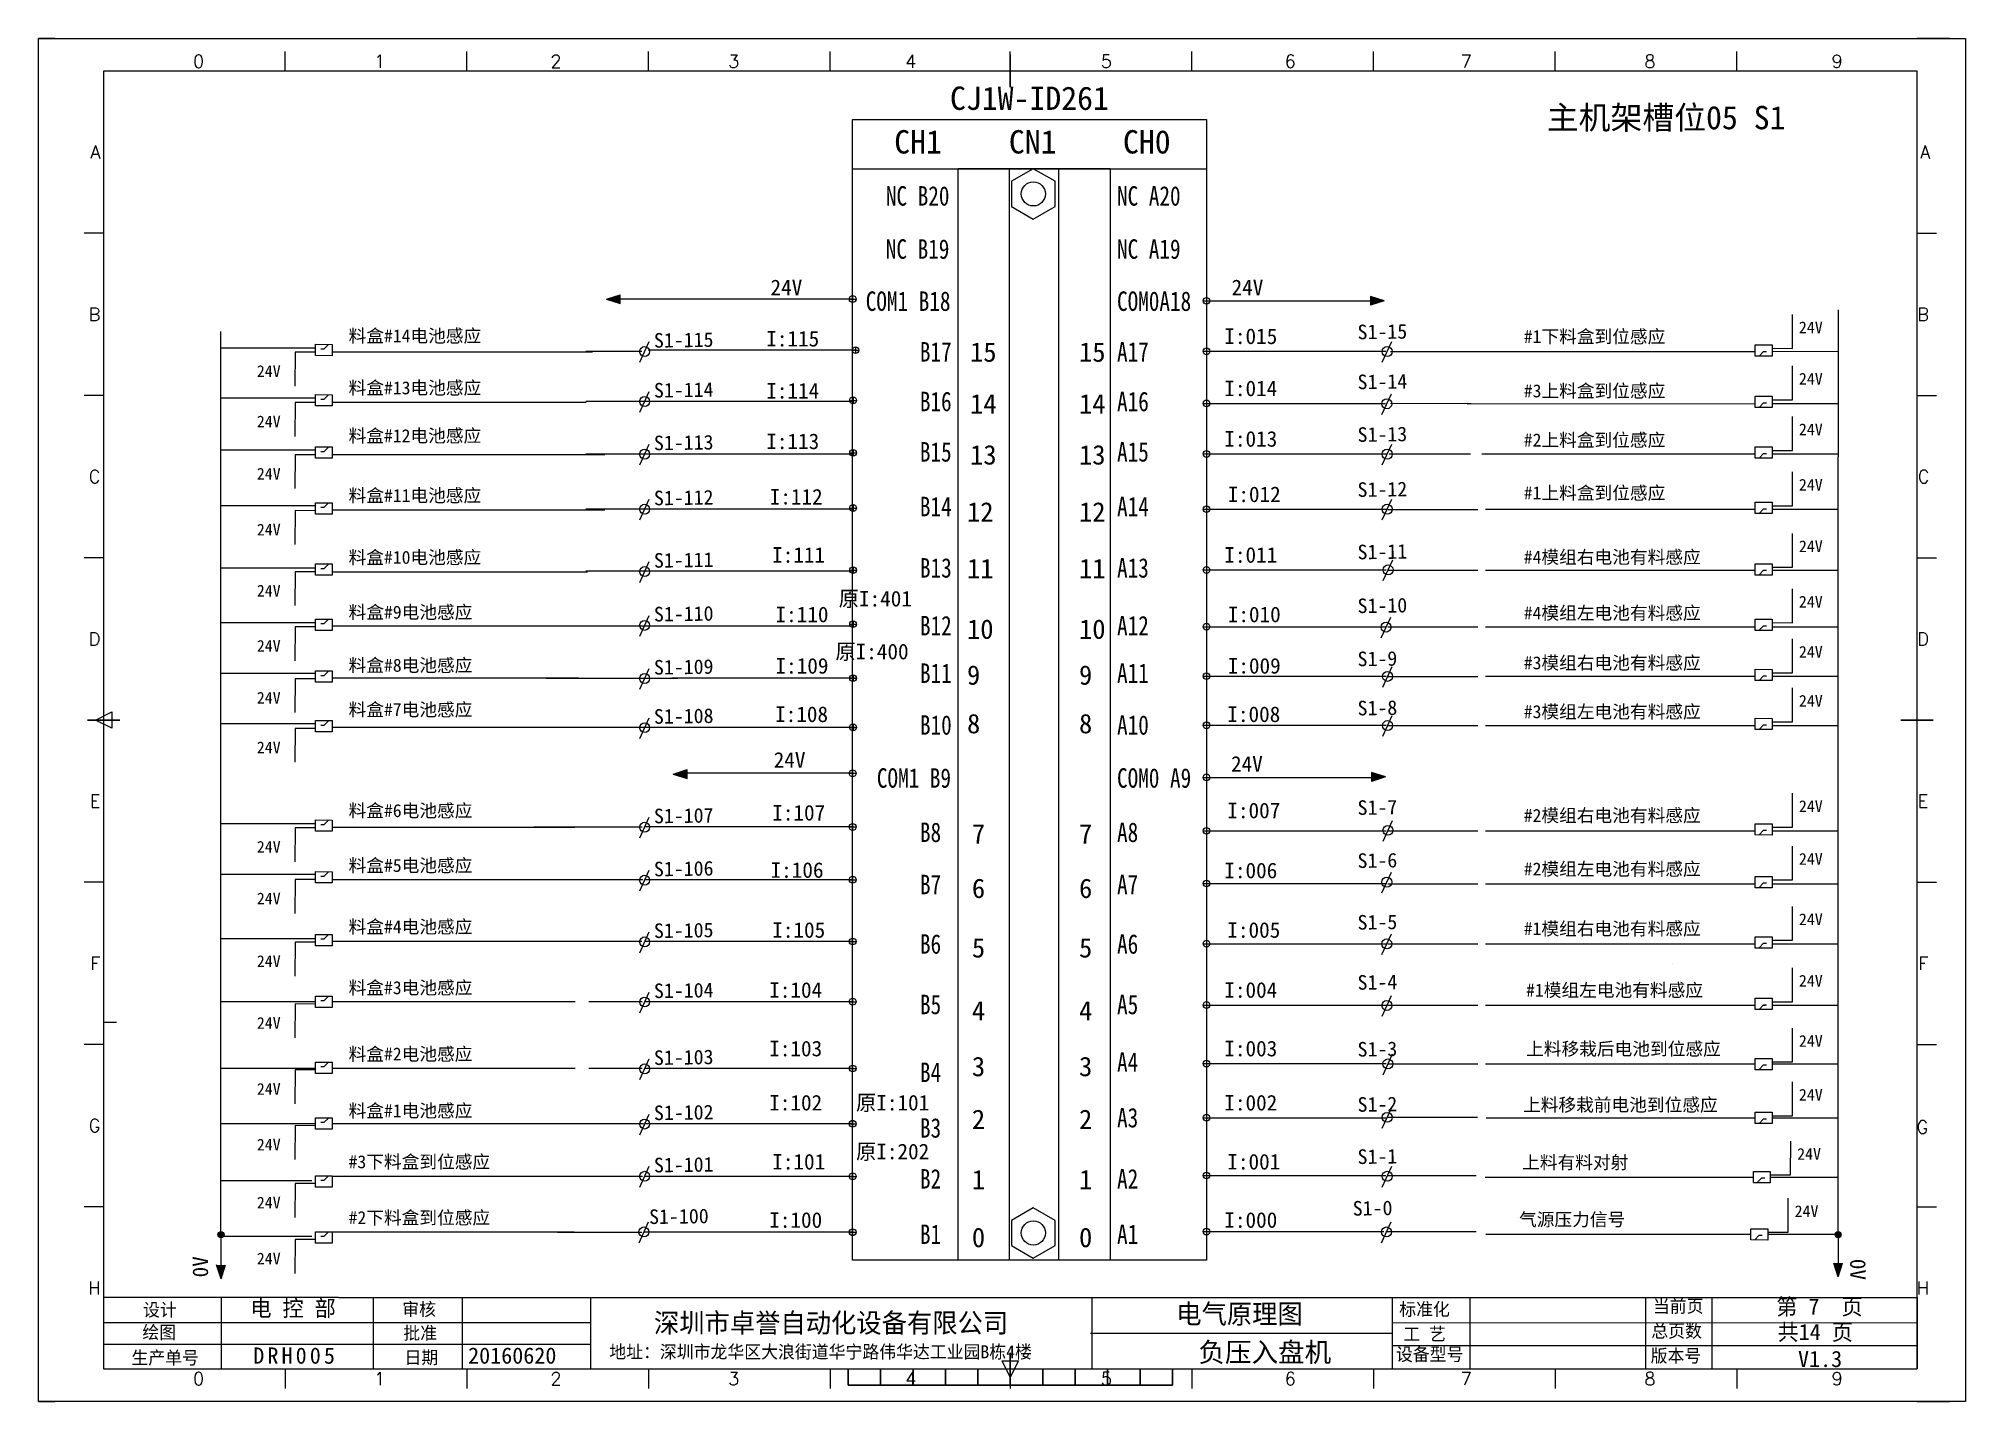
# Model space of a CAD drawing. Extents: x 2368 to 9674, y -1476 to 1321.
# Drawn here: x 2968 to 3562, y 889 to 1309 of the extents above; entities that cross this region are included whole.
import ezdxf
from ezdxf.enums import TextEntityAlignment as Align

# ---------------------------------------------------------------- set-up
doc = ezdxf.new("R2010")
doc.units = 0
doc.header["$MEASUREMENT"] = 0
doc.linetypes.add('ACAD_ISO02W100', pattern=[15, 12, -3])
doc.layers.add('1', color=3, linetype='Continuous', lineweight=20)
doc.layers.add('AE_BOR', color=1, linetype='Continuous')
doc.layers.add('SYMS', color=7, linetype='Continuous')
doc.styles.add('HZ', font='', dxfattribs={"width": 0.8})
doc.styles.add('WD', font='romans.shx', dxfattribs={"bigfont": 'gbcbig.shx'})
doc.styles.add('样式 2', font='')
doc.styles.get('HZ').set_extended_font_data('SimSun')
doc.styles.get('样式 2').set_extended_font_data('NSimSun')

msp = doc.modelspace()

# ---------------------------------------------------------------- texts
for s, insert, char_height, width, attachment_point in [('{\\fFangSong|b0|i0|c134|p49;CJ1W-ID261}', (3248.87109, 1294.10047), 7.2, 38.5041455, 1), ('{\\fFangSong|b0|i0|c134|p49;主机架槽位05 S1}', (3432.8301, 1288.12679), 7.2, 90.9442477, 1), ('{\\fFangSong|b0|i0|c134|p49;CH1}', (3231.6749, 1280.66047), 7.2, 38.5041455, 1), ('{\\fFangSong|b0|i0|c134|p49;CN1}', (3267.0149, 1280.66047), 7.2, 38.5041455, 1), ('{\\fFangSong|b0|i0|c134|p49;CH0}', (3302.19292, 1280.66047), 7.2, 38.5041455, 1), ('24V', (3193.53671, 1234.60539), 4.8, 10.8839331, 1), ('24V', (3335.6675, 1234.60539), 4.8, 10.8839331, 1), ('{\\fSimSun|b0|i0|c134|p2;料盒#14电池感应}', (3063.47542, 1219.26991), 4, 83.7179797, 1), ('{\\fSimSun|b0|i0|c134|p2; I:115}', (3188.96461, 1218.79834), 4.8, 62.415301, 1), ('{\\fSimSun|b0|i0|c134|p2; I:015}', (3330.16623, 1219.54412), 4.8, 62.415301, 1), ('{\\fSimSun|b0|i0|c134|p2;#1下料盒到位感应}', (3425.74383, 1219.05151), 4, 70.6839309, 1), ('24V', (3510.55349, 1221.68476), 3.6, 13.1111389, 1), ('{\\fSimSun|b0|i0|c134|p2;15}', (3255.06531, 1215.28834), 6, 4.4700218, 1), ('{\\fSimSun|b0|i0|c134|p2;15}', (3288.64777, 1215.28834), 6, 4.4700218, 1), ('24V', (3035.18595, 1208.19018), 3.6, 13.1111389, 1), ('24V', (3510.55349, 1205.84105), 3.6, 13.1111389, 1), ('{\\fSimSun|b0|i0|c134|p2;料盒#13电池感应}', (3063.47542, 1203.24676), 4, 83.7179797, 1), ('{\\fSimSun|b0|i0|c134|p2; I:114}', (3188.96461, 1202.74316), 4.8, 62.415301, 1), ('{\\fSimSun|b0|i0|c134|p2; I:014}', (3330.16623, 1203.48894), 4.8, 62.415301, 1), ('{\\fSimSun|b0|i0|c134|p2;#3上料盒到位感应}', (3425.74383, 1202.32249), 4, 70.6839309, 1), ('{\\fSimSun|b0|i0|c134|p2;14}', (3255.06531, 1199.33525), 6, 4.4700218, 1), ('{\\fSimSun|b0|i0|c134|p2;14}', (3288.64777, 1199.33525), 6, 4.4700218, 1), ('24V', (3035.18595, 1192.68246), 3.6, 13.1111389, 1), ('{\\fSimSun|b0|i0|c134|p2;料盒#12电池感应}', (3063.47542, 1188.49277), 4, 83.7179797, 1), ('24V', (3510.55349, 1190.24108), 3.6, 13.1111389, 1), ('{\\fSimSun|b0|i0|c134|p2; I:113}', (3188.96461, 1187.16942), 4.8, 62.415301, 1), ('{\\fSimSun|b0|i0|c134|p2;13}', (3255.06531, 1183.61365), 6, 4.4700218, 1), ('{\\fSimSun|b0|i0|c134|p2;13}', (3288.64777, 1183.61365), 6, 4.4700218, 1), ('{\\fSimSun|b0|i0|c134|p2; I:013}', (3330.16623, 1187.9152), 4.8, 62.415301, 1), ('{\\fSimSun|b0|i0|c134|p2;#2上料盒到位感应}', (3425.74383, 1187.16854), 4, 70.6839309, 1), ('24V', (3035.18595, 1176.58499), 3.6, 13.1111389, 1), ('{\\fSimSun|b0|i0|c134|p2;料盒#11电池感应}', (3063.47542, 1170.07096), 4, 83.7179797, 1), ('{\\fSimSun|b0|i0|c134|p2; I:012}', (3331.22565, 1170.83403), 4.8, 62.415301, 1), ('{\\fSimSun|b0|i0|c134|p2;#1上料盒到位感应}', (3425.74383, 1170.86669), 4, 70.6839309, 1), ('24V', (3510.55349, 1173.17862), 3.6, 13.1111389, 1), ('{\\fSimSun|b0|i0|c134|p2; I:112}', (3190.02403, 1170.08824), 4.8, 62.415301, 1), ('{\\fSimSun|b0|i0|c134|p2;12}', (3254.12197, 1166.01592), 6, 4.4700218, 1), ('{\\fSimSun|b0|i0|c134|p2;12}', (3288.64777, 1166.01592), 6, 4.4700218, 1), ('24V', (3035.18595, 1159.35392), 3.6, 13.1111389, 1), ('24V', (3510.55349, 1154.22097), 3.6, 13.1111389, 1), ('{\\fSimSun|b0|i0|c134|p2;料盒#10电池感应}', (3063.47542, 1151.01515), 4, 83.7179797, 1), ('{\\fSimSun|b0|i0|c134|p2; I:111}', (3190.75892, 1152.15185), 4.8, 62.415301, 1), ('{\\fSimSun|b0|i0|c134|p2;11}', (3254.12197, 1148.58263), 6, 4.4700218, 1), ('{\\fSimSun|b0|i0|c134|p2;11}', (3288.64777, 1148.58263), 6, 4.4700218, 1), ('{\\fSimSun|b0|i0|c134|p2; I:011}', (3330.16623, 1152.15185), 4.8, 62.415301, 1), ('{\\fSimSun|b0|i0|c134|p2;#4模组右电池有料感应}', (3425.74383, 1151.0936), 4, 70.6839309, 1), ('24V', (3035.18595, 1140.53576), 3.6, 13.1111389, 1), ('{\\fSimSun|b0|i0|c134|p2;料盒#9电池感应}', (3063.47542, 1134.1166), 4, 83.7179797, 1), (' 原I:401', (3211.29801, 1138.67582), 4.8, 62.415301, 1), ('24V', (3510.55349, 1137.1471), 3.6, 13.1111389, 1), ('{\\fSimSun|b0|i0|c134|p2; I:110}', (3191.81835, 1133.8249), 4.8, 62.415301, 1), ('{\\fSimSun|b0|i0|c134|p2;10}', (3254.12197, 1129.8942), 6, 4.4700218, 1), ('{\\fSimSun|b0|i0|c134|p2;10}', (3288.64777, 1129.8942), 6, 4.4700218, 1), ('{\\fSimSun|b0|i0|c134|p2; I:010}', (3331.22565, 1133.8249), 4.8, 62.415301, 1), ('{\\fSimSun|b0|i0|c134|p2;#4模组左电池有料感应}', (3425.74383, 1133.87251), 4, 70.6839309, 1), ('24V', (3035.18595, 1123.5314), 3.6, 13.1111389, 1), (' 原I:400', (3210.28064, 1122.38872), 4.8, 62.415301, 1), ('{\\fSimSun|b0|i0|c134|p2;料盒#8电池感应}', (3063.47542, 1117.75737), 4, 83.7179797, 1), ('{\\fSimSun|b0|i0|c134|p2; I:109}', (3191.81835, 1117.98324), 4.8, 62.415301, 1), ('{\\fSimSun|b0|i0|c134|p2; I:009}', (3331.22565, 1117.98324), 4.8, 62.415301, 1), ('{\\fSimSun|b0|i0|c134|p2;#3模组右电池有料感应}', (3425.74383, 1118.50735), 4, 70.6839309, 1), ('24V', (3510.55349, 1121.68987), 3.6, 13.1111389, 1), ('{\\fSimSun|b0|i0|c134|p2;9}', (3254.12197, 1115.75021), 6, 4.4700218, 1), ('{\\fSimSun|b0|i0|c134|p2;9}', (3288.64777, 1115.75021), 6, 4.4700218, 1), ('24V', (3035.18595, 1107.54477), 3.6, 13.1111389, 1), ('24V', (3510.55349, 1106.59778), 3.6, 13.1111389, 1), ('{\\fSimSun|b0|i0|c134|p2;料盒#7电池感应}', (3063.47542, 1104.09471), 4, 83.7179797, 1), ('{\\fSimSun|b0|i0|c134|p2; I:108}', (3191.68923, 1103.06318), 4.8, 62.415301, 1), ('{\\fSimSun|b0|i0|c134|p2;8}', (3254.12197, 1100.78391), 6, 4.4700218, 1), ('{\\fSimSun|b0|i0|c134|p2;8}', (3288.64777, 1100.78391), 6, 4.4700218, 1), ('{\\fSimSun|b0|i0|c134|p2; I:008}', (3331.09654, 1103.06318), 4.8, 62.415301, 1), ('{\\fSimSun|b0|i0|c134|p2;#3模组左电池有料感应}', (3425.74383, 1103.44966), 4, 70.6839309, 1), ('24V', (3035.18595, 1092.24317), 3.6, 13.1111389, 1), ('24V', (3194.51681, 1088.99018), 4.8, 10.8839331, 1), ('24V', (3335.49099, 1087.75138), 4.8, 10.8839331, 1), ('{\\fSimSun|b0|i0|c134|p2;料盒#6电池感应}', (3063.47542, 1072.96653), 4, 83.7179797, 1), ('{\\fSimSun|b0|i0|c134|p2; I:107}', (3190.80819, 1072.71033), 4.8, 62.415301, 1), (' I:007', (3331.09654, 1073.40371), 4.8, 62.415301, 1), ('{\\fSimSun|b0|i0|c134|p2;#2模组右电池有料感应}', (3425.74383, 1071.47787), 4, 70.6839309, 1), ('24V', (3510.55349, 1074.12388), 3.6, 13.1111389, 1), ('{\\fSimSun|b0|i0|c134|p2;7}', (3255.62215, 1066.79894), 6, 4.4700218, 1), ('{\\fSimSun|b0|i0|c134|p2;7}', (3288.64777, 1066.79894), 6, 4.4700218, 1), ('24V', (3035.18595, 1061.61232), 3.6, 13.1111389, 1), ('24V', (3510.55349, 1057.87651), 3.6, 13.1111389, 1), ('{\\fSimSun|b0|i0|c134|p2;料盒#5电池感应}', (3063.47542, 1056.06205), 4, 85.8200306, 1), ('{\\fSimSun|b0|i0|c134|p2; I:106}', (3190.29641, 1055.0484), 4.8, 62.415301, 1), (' I:006', (3330.16623, 1054.9187), 4.8, 62.415301, 1), ('{\\fSimSun|b0|i0|c134|p2;#2模组左电池有料感应}', (3425.74383, 1054.9763), 4, 70.6839309, 1), ('24V', (3035.18595, 1045.69204), 3.6, 13.1111389, 1), ('{\\fSimSun|b0|i0|c134|p2;6}', (3255.62215, 1050.02353), 6, 4.4700218, 1), ('{\\fSimSun|b0|i0|c134|p2;6}', (3288.64777, 1050.02353), 6, 4.4700218, 1), ('{\\fSimSun|b0|i0|c134|p2;料盒#4电池感应}', (3063.47542, 1037.16824), 4, 83.7179797, 1), ('{\\fSimSun|b0|i0|c134|p2; I:105}', (3190.80819, 1036.57614), 4.8, 62.415301, 1), ('{\\fSimSun|b0|i0|c134|p2; I:005}', (3331.09654, 1036.57614), 4.8, 62.415301, 1), ('{\\fSimSun|b0|i0|c134|p2;#1模组右电池有料感应}', (3425.74383, 1036.58393), 4, 70.6839309, 1), ('24V', (3510.55349, 1039.2638), 3.6, 13.1111389, 1), ('{\\fSimSun|b0|i0|c134|p2;5}', (3255.62215, 1031.69152), 6, 4.4700218, 1), ('{\\fSimSun|b0|i0|c134|p2;5}', (3288.64777, 1031.69152), 6, 4.4700218, 1), ('24V', (3035.18595, 1026.3578), 3.6, 13.1111389, 1), ('{\\fSimSun|b0|i0|c134|p2;料盒#3电池感应}', (3063.47542, 1018.39646), 4, 81.3181679, 1), ('{\\fSimSun|b0|i0|c134|p2; I:104}', (3189.87788, 1018.09113), 4.8, 62.415301, 1), ('{\\fSimSun|b0|i0|c134|p2; I:004}', (3330.16623, 1018.09113), 4.8, 62.415301, 1), ('{\\fSimSun|b0|i0|c134|p2;#1模组左电池有料感应}', (3426.4585, 1017.63356), 4, 72.3428801, 1), ('24V', (3510.55349, 1020.33041), 3.6, 13.1111389, 1), ('{\\fSimSun|b0|i0|c134|p2;4}', (3255.62215, 1012.28468), 6, 4.4700218, 1), ('{\\fSimSun|b0|i0|c134|p2;4}', (3288.64777, 1012.28468), 6, 4.4700218, 1), ('24V', (3035.18595, 1007.3258), 3.6, 13.1111389, 1), ('{\\fSimSun|b0|i0|c134|p2;料盒#2电池感应}', (3063.47542, 997.95804), 4, 80.5264729, 1), ('{\\fSimSun|b0|i0|c134|p2; I:103}', (3189.87788, 1000.0404), 4.8, 62.415301, 1), ('{\\fSimSun|b0|i0|c134|p2; I:003}', (3330.16623, 1000.0404), 4.8, 62.415301, 1), ('{\\fSimSun|b0|i0|c134|p2;上料移栽后电池到位感应}', (3426.4585, 999.55372), 4, 72.3428801, 1), ('24V', (3510.55349, 1001.77931), 3.6, 13.1111389, 1), ('{\\fSimSun|b0|i0|c134|p2;3}', (3255.62215, 995.10976), 6, 4.4700218, 1), ('{\\fSimSun|b0|i0|c134|p2;3}', (3288.64777, 995.10976), 6, 4.4700218, 1), ('24V', (3035.18595, 986.98916), 3.6, 13.1111389, 1), ('{\\fSimSun|b0|i0|c134|p2;料盒#1电池感应}', (3063.47542, 980.48681), 4, 81.3181679, 1), ('{\\fSimSun|b0|i0|c134|p2; I:102}', (3189.87788, 983.35584), 4.8, 62.415301, 1), (' 原I:101', (3216.63928, 983.35584), 4.8, 62.415301, 1), ('{\\fSimSun|b0|i0|c134|p2; I:002}', (3330.16623, 983.35584), 4.8, 62.415301, 1), ('{\\fSimSun|b0|i0|c134|p2;上料移栽前电池到位感应}', (3425.51232, 982.30399), 4, 70.8793623, 1), ('24V', (3510.55349, 985.19462), 3.6, 13.1111389, 1), ('{\\fSimSun|b0|i0|c134|p2;2}', (3255.62215, 978.82774), 6, 4.4700218, 1), ('{\\fSimSun|b0|i0|c134|p2;2}', (3288.64777, 978.82774), 6, 4.4700218, 1), ('24V', (3035.18595, 969.82187), 3.6, 13.1111389, 1), (' 原I:202', (3216.63928, 968.31829), 4.8, 62.415301, 1), ('{\\fSimSun|b0|i0|c134|p2;#3下料盒到位感应}', (3063.47542, 964.74197), 4, 80.5264729, 1), ('{\\fSimSun|b0|i0|c134|p2; I:101}', (3190.80819, 965.16664), 4.8, 62.415301, 1), ('{\\fSimSun|b0|i0|c134|p2; I:001}', (3331.09654, 965.16664), 4.8, 62.415301, 1), ('{\\fSimSun|b0|i0|c134|p2;上料有料对射}', (3425.23881, 964.5739), 4, 73.4517404, 1), ('24V', (3510.01023, 966.96015), 3.6, 13.1111389, 1), ('{\\fSimSun|b0|i0|c134|p2;1}', (3255.62215, 960.24321), 6, 4.4700218, 1), ('{\\fSimSun|b0|i0|c134|p2;1}', (3288.64777, 960.24321), 6, 4.4700218, 1), ('24V', (3035.18595, 951.9664), 3.6, 13.1111389, 1), ('{\\fSimSun|b0|i0|c134|p2;#2下料盒到位感应}', (3063.47542, 947.52633), 4, 70.6839309, 1), ('{\\fSimSun|b0|i0|c134|p2; I:100}', (3189.87788, 947.20389), 4.8, 62.415301, 1), ('{\\fSimSun|b0|i0|c134|p2; I:000}', (3330.16623, 947.20389), 4.8, 62.415301, 1), ('{\\fSimSun|b0|i0|c134|p2;气源压力信号}', (3424.28154, 946.97602), 4, 62.415301, 1), ('24V', (3509.23121, 949.31621), 3.6, 13.1111389, 1), ('{\\fSimSun|b0|i0|c134|p2;0}', (3255.62215, 942.42682), 6, 4.4700218, 1), ('{\\fSimSun|b0|i0|c134|p2;0}', (3288.64777, 942.42682), 6, 4.4700218, 1), ('24V', (3035.18172, 934.72703), 3.6, 13.1111389, 1), ('第 7  页', (3503.58279, 920.61014), 5, 38.1635092, 1), ('深圳市卓誉自动化设备有限公司', (3157.60251, 909.41955), 6, 134.4627712, 7), ('共14 页', (3503.99257, 912.77347), 5, 40.4924398, 1), ('地址：深圳市龙华区大浪街道华宁路伟华达工业园B栋4楼', (3143.85145, 901.71363), 4, 144.4993675, 7), ('V1.3', (3510.28094, 904.48446), 5, 40.4924398, 1)]:
    msp.add_mtext(s, dxfattribs=dict(insert=insert, char_height=char_height, width=width, attachment_point=attachment_point))
at = {"char_height": 4.8, "width": 13.9099052, "attachment_point": 1}
for insert, rotation in [((3015.36344, 927.10646), 89.99450431), ((3531.16825, 932.83744), 270)]:
    msp.add_mtext('0V', dxfattribs=dict(at, insert=insert, rotation=rotation))
at = {"color": 0, "ltscale": 2, "attachment_point": 1}
for s, insert, char_height, width in [('电 控 部', (3033.2202, 920.10032), 5, 34.8313606), ('当前页', (3465.54673, 920.28862), 4, 19.3450259), ('设计', (3000.12613, 919.12809), 4, 19.3450259), ('审核', (3079.99748, 919.30575), 4, 25.507459), ('电气原理图', (3318.6154, 918.88079), 6, 43.9128196), ('标准化', (3387.3528, 919.30323), 4, 23.3399102), ('{\\C256;绘图}', (2999.91915, 912.20038), 4, 19.3450259), ('批准', (3080.32926, 911.97922), 4, 25.507459), ('工 艺', (3388.60887, 911.68101), 4, 19.3450259), ('总页数', (3465.06722, 912.60689), 4, 19.3450259), ('生产单号', (2996.54713, 904.36903), 4, 25.1533682), ('日期', (3080.71318, 904.47399), 4, 25.507459), ('20160620', (3100.32253, 905.53167), 5, 25.507459), ('{\\fSimSun|b0|i0|c134|p2;负压入盘机}', (3325.43662, 907.06872), 6, 43.9128196), ('设备型号', (3386.3402, 905.42051), 4, 31.672048), ('版本号', (3464.86171, 904.96428), 4, 19.3450259)]:
    msp.add_mtext(s, dxfattribs=dict(at, insert=insert, char_height=char_height, width=width))
at = {"lineweight": 0, "insert": (3011.63261, 905.52088), "char_height": 5, "attachment_point": 1, "style": '样式 2'}
msp.add_mtext_dynamic_manual_height_columns('\\pi22.464;{\\T1.28;DRH005}', width=55.0317648, gutter_width=1, heights=[0], dxfattribs=at)
at = {"layer": '1', "color": 0, "char_height": 6, "attachment_point": 1, "style": 'HZ'}
for s, insert, width in [('NC B20', (3229.1123, 1263.39766), 28.4504118), ('NC A20', (3300.36272, 1263.39766), 29.2928696), ('NC B19', (3229.08737, 1247.02287), 35.4869455), ('NC A19', (3300.36272, 1247.02287), 27.885119), ('COM1 B18', (3222.89726, 1230.959), 28.0292178), ('COM0A18', (3300.36272, 1230.959), 40.067289), ('B17', (3239.58132, 1215.34974), 6.4874014), ('A17', (3300.36272, 1215.34974), 6.4874014), ('B16', (3239.58132, 1200.0493), 6.4874014), ('A16', (3300.36272, 1200.0493), 6.4874014), ('B15', (3239.58132, 1184.52102), 6.4874014), ('A15', (3300.36272, 1184.52102), 6.4874014), ('B14', (3239.58132, 1167.67361), 6.4874014), ('A14', (3300.36272, 1167.67361), 6.4874014), ('B13', (3239.60947, 1148.76428), 6.4874014), ('A13', (3300.36272, 1148.76428), 6.4874014), ('B12', (3239.60947, 1130.95491), 6.4874014), ('A12', (3300.36272, 1130.95491), 6.4874014), ('B11', (3239.60947, 1116.31987), 6.4874014), ('A11', (3300.36272, 1116.31987), 6.4874014), ('B10', (3239.60947, 1100.34652), 6.4874014), ('A10', (3300.36272, 1100.34652), 6.4874014), ('COM1 B9', (3226.3274, 1084.0137), 26.8079032), ('COM0 A9', (3300.36272, 1084.0137), 32.6620391), ('B8', (3239.60947, 1067.28861), 6.4874014), ('A8', (3300.36272, 1067.28861), 6.4874014), ('B7', (3239.60947, 1051.19168), 6.4874014), ('A7', (3300.36272, 1051.19168), 6.4874014), ('B6', (3239.60947, 1032.86562), 6.4874014), ('A6', (3300.36272, 1032.86562), 6.4874014), ('B5', (3239.60947, 1014.22757), 6.4874014), ('A5', (3300.36272, 1014.22757), 6.4874014), ('B4', (3239.60947, 993.30631), 6.4874014), ('A4', (3300.36272, 996.46745), 6.4874014), ('B3', (3239.60947, 976.1769), 6.4874014), ('A3', (3300.36272, 979.33804), 6.4874014), ('B2', (3239.60947, 960.50277), 6.4874014), ('A2', (3300.36272, 960.50277), 6.4874014), ('B1', (3239.60947, 943.41431), 6.4874014), ('A1', (3300.36272, 943.41431), 6.4874014)]:
    msp.add_mtext(s, dxfattribs=dict(at, insert=insert, width=width))
at = {"layer": 'SYMS', "lineweight": -3}
for s, p in [('S1-115', (3157.63362, 1213.61355)), ('S1-15', (3374.53388, 1216.19541)), ('S1-114', (3157.63362, 1198.22961)), ('S1-14', (3374.53388, 1200.81146)), ('S1-13', (3374.53388, 1184.57028)), ('S1-113', (3157.63362, 1181.98842)), ('S1-12', (3374.53388, 1167.60592)), ('S1-112', (3157.63362, 1165.02406)), ('S1-11', (3374.53388, 1148.38645)), ('S1-111', (3157.63362, 1145.80459)), ('S1-10', (3374.53388, 1131.81912)), ('S1-110', (3157.63362, 1129.23727)), ('S1-109', (3157.63362, 1112.85726)), ('S1-9', (3374.53388, 1115.43912)), ('S1-8', (3374.53388, 1100.29184)), ('S1-108', (3157.63362, 1097.70999)), ('S1-107', (3157.63362, 1067.03205)), ('S1-7', (3374.53388, 1069.61391)), ('S1-6', (3374.53388, 1053.27293)), ('S1-106', (3157.63362, 1050.69107)), ('S1-105', (3157.63362, 1031.68188)), ('S1-5', (3374.53388, 1034.26374)), ('S1-104', (3157.63362, 1013.16793)), ('S1-4', (3374.53388, 1015.74979)), ('S1-3', (3374.53388, 995.14082)), ('S1-103', (3157.63362, 992.55896)), ('S1-102', (3157.63362, 975.55633)), ('S1-2', (3374.53388, 978.13819)), ('S1-101', (3157.63362, 959.4644)), ('S1-1', (3374.53388, 962.04626)), ('S1-0', (3373.05197, 946.13044)), ('S1-100', (3156.15171, 943.54859))]:
    msp.add_text(s, height=4.5, rotation=0.87622458, dxfattribs=at).set_placement(p)

# ---------------------------------------------------------------- blocks, each defined once
blk = doc.blocks.new('WDDOT')
blk.add_hatch(color=256).paths.add_polyline_path([(0.5, 0, 1), (-0.5, 0, 1)])
blk.add_circle((0, 0), 0.5)
blk = doc.blocks.new('gb_a2_a')
for p, q in [((584, 410), (25, 410)), ((25, 410), (25, 10)), ((584, 10), (584, 410)), ((25, 10), (584, 10))]:
    blk.add_line(p, q)
at = {"lineweight": 9, "ltscale": 0.1}
blk.add_line((25, 116.86), (29, 116.86), dxfattribs=at)
at = {"layer": 'AE_BOR', "lineweight": 30}
for p, q in [((10, 420), (4.93, 420)), ((594, 420), (584, 420)), ((4.93, 0), (10, 0)), ((594, 0), (584, 0))]:
    blk.add_line(p, q, dxfattribs=at)
at = {"layer": 'AE_BOR', "color": 1, "lineweight": 15}
for p, q in [((4.93, 420), (598.93, 420)), ((4.93, 0), (4.93, 420)), ((598.93, 420), (598.93, 0)), ((22.5, 210), (27.5, 212.5)), ((27.5, 207.5), (22.5, 210)), ((27.5, 212.5), (27.5, 207.5)), ((304.5, 7.5), (302, 12.5)), ((302, 12.5), (307, 12.5)), ((307, 12.5), (304.5, 7.5)), ((598.93, 0), (4.93, 0))]:
    blk.add_line(p, q, dxfattribs=at)
at = {"layer": 'AE_BOR'}
for p, q in [((81, 410), (81, 416)), ((137, 410), (137, 416)), ((193, 410), (193, 416)), ((249, 410), (249, 416)), ((304.5, 410), (304.5, 416)), ((360.5, 410), (360.5, 416)), ((416.5, 410), (416.5, 416)), ((472.5, 410), (472.5, 416)), ((528.5, 410), (528.5, 416)), ((25, 360), (19, 360)), ((584, 360), (590, 360)), ((25, 310), (19, 310)), ((584, 310), (590, 310)), ((25, 260), (19, 260)), ((584, 260), (590, 260)), ((25, 160), (19, 160)), ((584, 160), (590, 160)), ((25, 110), (19, 110)), ((584, 110), (590, 110)), ((25, 60), (19, 60)), ((584, 60), (590, 60)), ((81, 10), (81, 4)), ((137, 10), (137, 4)), ((193, 10), (193, 4)), ((249, 10), (249, 4)), ((304.5, 10), (304.5, 4)), ((360.5, 10), (360.5, 4)), ((416.5, 10), (416.5, 4)), ((472.5, 10), (472.5, 4)), ((528.5, 10), (528.5, 4))]:
    blk.add_line(p, q, dxfattribs=at)
at = {"layer": 'AE_BOR', "color": 2, "lineweight": 30}
for p, q in [((304.5, 405), (304.5, 415)), ((20, 210), (30, 210)), ((579, 210), (589, 210)), ((304.5, 10), (304.5, 15)), ((304.5, 15), (304.5, 5)), ((254.5, 5), (254.5, 10)), ((264.5, 5), (264.5, 10)), ((274.5, 5), (274.5, 10)), ((284.5, 5), (284.5, 10)), ((294.5, 5), (294.5, 10)), ((304.5, 10), (304.5, 5)), ((314.5, 5), (314.5, 10)), ((324.5, 5), (324.5, 10)), ((334.5, 5), (334.5, 10)), ((344.5, 5), (344.5, 10)), ((354.5, 5), (354.5, 10)), ((254.5, 5), (354.5, 5))]:
    blk.add_line(p, q, dxfattribs=at)
at = {"layer": 'AE_BOR', "style": 'WD'}
for s, p in [('0', (54.27, 411)), ('1', (110.12, 411)), ('2', (164.42, 411)), ('3', (219.22, 411)), ('4', (273.82, 411)), ('5', (334.12, 411)), ('6', (390.81, 411)), ('7', (445.01, 411)), ('8', (501.67, 411)), ('9', (559.4, 411)), ('0', (54.27, 5)), ('1', (110.12, 5)), ('2', (164.42, 5)), ('3', (219.22, 5)), ('4', (273.82, 5)), ('5', (334.12, 5)), ('6', (390.81, 5)), ('7', (445.01, 5)), ('8', (501.67, 5)), ('9', (559.4, 5))]:
    blk.add_text(s, height=4, dxfattribs=at).set_placement(p, align=Align.CENTER)
for s, p in [('A', (24, 385)), ('A', (588.05, 385)), ('B', (24, 335)), ('B', (587.67, 335)), ('C', (24, 285)), ('C', (587.86, 285)), ('D', (24, 235)), ('D', (587.67, 235)), ('E', (24, 185)), ('E', (587.48, 185)), ('F', (24, 135)), ('F', (587.48, 135)), ('F', (587.48, 135)), ('G', (24, 85)), ('G', (587.48, 84.56)), ('H', (24, 35)), ('H', (587.67, 35))]:
    blk.add_text(s, height=4, dxfattribs=at).set_placement(p, align=Align.MIDDLE_RIGHT)

# ---------------------------------------------------------------- hatches: boundary and pattern name
for points in [[(3142.98647, 1228.58631), (3147.23137, 1229.94668), (3147.23137, 1227.22595)], [(3382.71478, 1228.0636), (3378.46988, 1226.70323), (3378.46988, 1229.42396)], [(3163.56647, 1082.23631), (3167.81137, 1083.59668), (3167.81137, 1080.87595)], [(3383.08478, 1081.3236), (3378.83988, 1079.96323), (3378.83988, 1082.68396)], [(3024.15353, 926.7016), (3022.79357, 930.94663), (3025.5143, 930.94637)], [(3522.67716, 927.29161), (3521.3168, 931.53651), (3524.03753, 931.53651)]]:
    msp.add_hatch(color=256).paths.add_polyline_path(points)
h = msp.add_hatch(color=256)
edge = h.paths.add_edge_path()
edge.add_arc((3024.13579, 940.2757), 0.94375, 0, 360)
h = msp.add_hatch(color=256)
edge = h.paths.add_edge_path()
edge.add_arc((3522.65818, 940.26571), 0.94375, 0, 360)

# ---------------------------------------------------------------- linework, layer by layer
for p, q in [((3218.85857, 1268.76404), (3327.9354, 1268.76404)), ((3142.98647, 1228.58631), (3147.23137, 1229.94668)), ((3147.23137, 1227.22595), (3147.23137, 1229.94668)), ((3142.98647, 1228.58631), (3147.23137, 1227.22595)), ((3218.85857, 1228.61489), (3147.13969, 1228.61489)), ((3327.9354, 1228.04966), (3378.69872, 1228.04966)), ((3382.71478, 1228.0636), (3378.46988, 1229.42396)), ((3378.46988, 1229.42396), (3378.46988, 1226.70323)), ((3382.71478, 1228.0636), (3378.46988, 1226.70323)), ((3024.13579, 939.6757), (3024.13579, 1218.56544)), ((3053.24482, 1213.50717), (3024.13579, 1213.50717)), ((3053.23857, 1211.17362), (3053.24789, 1214.65563)), ((3053.24789, 1214.65563), (3058.46482, 1214.64166)), ((3058.46482, 1214.64166), (3058.4555, 1211.15965)), ((3138.61546, 1212.20251), (3058.46016, 1212.20251)), ((3136.56064, 1212.58988), (3153.88366, 1212.58988)), ((3153.23068, 1209.11829), (3156.1831, 1215.50582)), ((3219.73962, 1212.85151), (3155.77426, 1212.85151)), ((3327.9354, 1212.50443), (3383.22103, 1212.50443)), ((3382.13095, 1209.11829), (3385.08336, 1215.50582)), ((3408.98969, 1212.40263), (3497.05826, 1212.47945)), ((3497.05435, 1211.01889), (3497.06367, 1214.5009)), ((3497.06367, 1214.5009), (3502.2806, 1214.48693)), ((3502.2806, 1214.48693), (3502.27127, 1211.00492)), ((3502.27523, 1212.48401), (3522.65818, 1212.50179)), ((3058.4555, 1211.15965), (3053.23857, 1211.17362)), ((3502.27127, 1211.00492), (3497.05435, 1211.01889)), ((3153.23068, 1193.73434), (3156.1831, 1200.12187)), ((3053.24495, 1198.04938), (3024.13579, 1198.04938)), ((3053.23857, 1195.6659), (3053.24789, 1199.14791)), ((3058.4555, 1195.65193), (3053.23857, 1195.6659)), ((3053.24789, 1199.14791), (3058.46482, 1199.13394)), ((3058.46482, 1199.13394), (3058.4555, 1195.65193)), ((3136.68724, 1196.74474), (3058.46016, 1196.74474)), ((3136.56064, 1197.13212), (3218.62166, 1197.13212)), ((3327.87434, 1196.44926), (3383.102, 1196.44926)), ((3382.01192, 1193.02094), (3384.96434, 1199.40847)), ((3409.52558, 1196.32208), (3384.64625, 1196.38364)), ((3408.33014, 1196.32208), (3497.05767, 1196.41823)), ((3497.05435, 1195.17517), (3497.06367, 1198.65718)), ((3502.27127, 1195.1612), (3497.05435, 1195.17517)), ((3497.06367, 1198.65718), (3502.2806, 1198.64321)), ((3502.2806, 1198.64321), (3502.27127, 1195.1612)), ((3502.27465, 1196.42388), (3522.65818, 1196.44597)), ((3053.24526, 1182.06697), (3024.13579, 1182.06697)), ((3053.23857, 1179.56843), (3053.24789, 1183.05044)), ((3053.24789, 1183.05044), (3058.46482, 1183.03647)), ((3058.46482, 1183.03647), (3058.4555, 1179.55446)), ((3153.23068, 1177.49316), (3156.1831, 1183.88069)), ((3382.13095, 1177.49316), (3385.08336, 1183.88069)), ((3497.05435, 1179.5752), (3497.06367, 1183.05722)), ((3497.06367, 1183.05722), (3502.2806, 1183.04325)), ((3502.2806, 1183.04325), (3502.27127, 1179.56123)), ((3058.4555, 1179.55446), (3053.23857, 1179.56843)), ((3142.48249, 1180.56241), (3058.46016, 1180.56241)), ((3136.56064, 1180.94978), (3219.0541, 1180.94978)), ((3327.9354, 1180.87552), (3383.46837, 1180.87552)), ((3412.80172, 1180.87552), (3497.05783, 1180.87552)), ((3502.27127, 1179.56123), (3497.05435, 1179.5752)), ((3502.27479, 1180.87552), (3522.65818, 1180.87552)), ((3522.65818, 1112.40951), (3522.65818, 1179.93702)), ((3053.24535, 1164.86874), (3024.13579, 1164.86874)), ((3053.23857, 1162.33736), (3053.24789, 1165.81937)), ((3053.24789, 1165.81937), (3058.46482, 1165.8054)), ((3058.46482, 1165.8054), (3058.4555, 1162.32339)), ((3153.23068, 1160.5288), (3156.1831, 1166.91633)), ((3382.13095, 1160.5288), (3385.08336, 1166.91633)), ((3497.05435, 1162.51274), (3497.06367, 1165.99475)), ((3497.06367, 1165.99475), (3502.2806, 1165.98078)), ((3502.2806, 1165.98078), (3502.27127, 1162.49877)), ((3058.4555, 1162.32339), (3053.23857, 1162.33736)), ((3142.48249, 1163.56408), (3058.46016, 1163.56408)), ((3136.56064, 1163.95146), (3218.94165, 1163.95146)), ((3327.9354, 1163.84699), (3383.36011, 1163.84699)), ((3502.27127, 1162.49877), (3497.05435, 1162.51274)), ((3053.23857, 1143.5192), (3053.24789, 1147.00121)), ((3053.24789, 1147.00121), (3058.46482, 1146.98724)), ((3058.46482, 1146.98724), (3058.4555, 1143.50523)), ((3153.23068, 1141.30933), (3156.1831, 1147.69686)), ((3382.42691, 1141.8415), (3385.37932, 1148.22903)), ((3497.05435, 1143.5551), (3497.06367, 1147.03711)), ((3497.06367, 1147.03711), (3502.2806, 1147.02314)), ((3502.2806, 1147.02314), (3502.27127, 1143.54113)), ((3053.24448, 1145.72746), (3024.13579, 1145.72746)), ((3058.4555, 1143.50523), (3053.23857, 1143.5192)), ((3137.14623, 1144.4228), (3058.46016, 1144.4228)), ((3136.56064, 1144.81017), (3218.94165, 1144.81017)), ((3327.9354, 1145.11216), (3383.36011, 1145.11216)), ((3502.27127, 1143.54113), (3497.05435, 1143.5551)), ((3053.2448, 1128.8433), (3024.13579, 1128.8433)), ((3053.23857, 1126.51483), (3053.24789, 1129.99685)), ((3053.24789, 1129.99685), (3058.46482, 1129.98288)), ((3058.46482, 1129.98288), (3058.4555, 1126.50086)), ((3153.23068, 1124.742), (3156.1831, 1131.12953)), ((3381.77579, 1124.20984), (3384.72821, 1130.59737)), ((3497.05435, 1126.48122), (3497.06367, 1129.96323)), ((3497.06367, 1129.96323), (3502.2806, 1129.94926)), ((3502.2806, 1129.94926), (3502.27127, 1126.46725)), ((3058.4555, 1126.50086), (3053.23857, 1126.51483)), ((3218.80375, 1127.76726), (3058.46016, 1127.76726)), ((3327.9354, 1127.64553), (3383.36011, 1127.64553)), ((3502.27127, 1126.46725), (3497.05435, 1126.48122)), ((3053.24572, 1113.19944), (3024.13579, 1113.19944)), ((3053.23857, 1110.52821), (3053.24789, 1114.01022)), ((3053.24789, 1114.01022), (3058.46482, 1113.99625)), ((3058.46482, 1113.99625), (3058.4555, 1110.51424)), ((3134.29882, 1111.76073), (3058.46016, 1111.76073)), ((3124.39441, 1111.81921), (3164.91969, 1111.81921)), ((3153.23068, 1108.362), (3156.1831, 1114.74953)), ((3219.73962, 1111.76073), (3163.15584, 1111.76073)), ((3327.9354, 1112.40951), (3383.36011, 1112.40951)), ((3382.24933, 1109.01242), (3385.20174, 1115.39995)), ((3497.05435, 1111.02399), (3497.06367, 1114.50601)), ((3502.27127, 1111.01002), (3497.05435, 1111.02399)), ((3497.06367, 1114.50601), (3502.2806, 1114.49204)), ((3502.2806, 1114.49204), (3502.27127, 1111.01002)), ((3522.65818, 940.2663), (3522.65818, 1112.40951)), ((3058.4555, 1110.51424), (3053.23857, 1110.52821)), ((3153.23068, 1093.21472), (3156.1831, 1099.60225)), ((3382.24933, 1093.86515), (3385.20174, 1100.25268)), ((3497.05435, 1095.93191), (3497.06367, 1099.41392)), ((3497.06367, 1099.41392), (3502.2806, 1099.39995)), ((3502.2806, 1099.39995), (3502.27127, 1095.91794)), ((3053.24534, 1097.75675), (3024.13579, 1097.75675)), ((3053.23857, 1095.2266), (3053.24789, 1098.70861)), ((3058.4555, 1095.21263), (3053.23857, 1095.2266)), ((3053.24789, 1098.70861), (3058.46482, 1098.69464)), ((3058.46482, 1098.69464), (3058.4555, 1095.21263)), ((3134.20574, 1096.62539), (3058.46016, 1096.62539)), ((3132.39881, 1096.68388), (3165.07969, 1096.68388)), ((3219.73962, 1096.62539), (3163.26416, 1096.62539)), ((3327.9354, 1097.25377), (3383.36011, 1097.25377)), ((3502.27127, 1095.91794), (3497.05435, 1095.93191)), ((3163.56647, 1082.23631), (3167.81137, 1083.59668)), ((3163.56647, 1082.23631), (3167.81137, 1080.87595)), ((3218.85857, 1082.45782), (3167.66337, 1082.45782)), ((3167.81137, 1080.87595), (3167.81137, 1083.59668)), ((3327.9354, 1081.2097), (3378.69872, 1081.2097)), ((3383.08478, 1081.3236), (3378.83988, 1082.68396)), ((3378.83988, 1082.68396), (3378.83988, 1079.96323)), ((3383.08478, 1081.3236), (3378.83988, 1079.96323)), ((3053.24473, 1066.89734), (3024.13579, 1066.89734)), ((3053.23857, 1064.59576), (3053.24789, 1068.07777)), ((3058.4555, 1064.58179), (3053.23857, 1064.59576)), ((3053.24789, 1068.07777), (3058.46482, 1068.0638)), ((3058.46482, 1068.0638), (3058.4555, 1064.58179)), ((3133.26267, 1065.75817), (3058.4555, 1065.75817)), ((3120.53432, 1065.97973), (3153.92969, 1065.97973)), ((3153.23068, 1062.53679), (3156.1831, 1068.92432)), ((3218.85857, 1065.92125), (3154.72586, 1065.92125)), ((3327.9354, 1064.7492), (3383.36011, 1064.7492)), ((3382.37165, 1061.57491), (3385.32406, 1067.96245)), ((3497.05435, 1063.458), (3497.06367, 1066.94001)), ((3502.27127, 1063.44403), (3497.05435, 1063.458)), ((3497.06367, 1066.94001), (3502.2806, 1066.92604)), ((3502.2806, 1066.92604), (3502.27127, 1063.44403)), ((3053.23857, 1048.67548), (3053.24789, 1052.15749)), ((3053.24789, 1052.15749), (3058.46482, 1052.14352)), ((3058.46482, 1052.14352), (3058.4555, 1048.66151)), ((3153.23068, 1046.19581), (3156.1831, 1052.58334)), ((3382.01057, 1045.59463), (3384.96299, 1051.98217)), ((3053.24565, 1051.3205), (3024.13579, 1051.3205)), ((3058.4555, 1048.66151), (3053.23857, 1048.67548)), ((3133.24944, 1049.6711), (3058.46016, 1049.6711)), ((3122.01663, 1049.72958), (3154.14969, 1049.72958)), ((3218.85857, 1049.6711), (3154.72586, 1049.6711)), ((3327.9354, 1048.48408), (3383.36011, 1048.48408)), ((3497.05435, 1047.21064), (3497.06367, 1050.69265)), ((3502.27127, 1047.19667), (3497.05435, 1047.21064)), ((3497.06367, 1050.69265), (3502.2806, 1050.67868)), ((3502.2806, 1050.67868), (3502.27127, 1047.19667)), ((3153.23068, 1027.18662), (3156.1831, 1033.57415)), ((3053.24429, 1031.47927), (3024.13579, 1031.47927)), ((3053.23857, 1029.34124), (3053.24789, 1032.82325)), ((3058.4555, 1029.32727), (3053.23857, 1029.34124)), ((3053.24789, 1032.82325), (3058.46482, 1032.80928)), ((3058.46482, 1032.80928), (3058.4555, 1029.32727)), ((3133.24944, 1030.63864), (3058.46016, 1030.63864)), ((3128.83519, 1030.69713), (3153.87969, 1030.69713)), ((3218.85857, 1030.63864), (3154.72586, 1030.63864)), ((3327.9354, 1029.95394), (3383.36011, 1029.95394)), ((3382.01059, 1026.58545), (3384.96301, 1032.97298)), ((3497.05435, 1028.59792), (3497.06367, 1032.07993)), ((3502.27127, 1028.58395), (3497.05435, 1028.59792)), ((3497.06367, 1032.07993), (3502.2806, 1032.06596)), ((3502.2806, 1032.06596), (3502.27127, 1028.58395)), ((3471.471, 1023.86829), (3471.471, 1023.86829)), ((3053.24332, 1012.0852), (3024.13579, 1012.0852)), ((3053.23857, 1010.30923), (3053.24789, 1013.79124)), ((3058.4555, 1010.29526), (3053.23857, 1010.30923)), ((3053.24789, 1013.79124), (3058.46482, 1013.77728)), ((3058.46482, 1013.77728), (3058.4555, 1010.29526)), ((3133.28773, 1012.0852), (3058.46029, 1012.0852)), ((3137.48389, 1012.14369), (3153.94969, 1012.14369)), ((3153.23068, 1008.67266), (3156.1831, 1015.0602)), ((3218.85857, 1012.0852), (3154.76416, 1012.0852)), ((3327.9354, 1011.05145), (3383.36011, 1011.05145)), ((3382.05484, 1007.60821), (3385.00725, 1013.99574)), ((3497.05435, 1009.66453), (3497.06367, 1013.14654)), ((3497.06367, 1013.14654), (3502.2806, 1013.13257)), ((3502.2806, 1013.13257), (3502.27127, 1009.65056)), ((3502.27127, 1009.65056), (3497.05435, 1009.66453)), ((3053.23857, 989.9726), (3053.24789, 993.45461)), ((3053.24789, 993.45461), (3058.46482, 993.44064)), ((3058.46482, 993.44064), (3058.4555, 989.95863)), ((3153.23068, 988.0637), (3156.1831, 994.45123)), ((3327.9354, 993.00072), (3383.36011, 993.00072)), ((3382.35928, 989.58436), (3385.31169, 995.97189)), ((3497.05435, 991.11343), (3497.06367, 994.59544)), ((3497.06367, 994.59544), (3502.2806, 994.58147)), ((3502.2806, 994.58147), (3502.27127, 991.09946)), ((3053.24268, 991.50655), (3024.13579, 991.50655)), ((3058.4555, 989.95863), (3053.23857, 989.9726)), ((3133.28773, 991.50655), (3058.45964, 991.50655)), ((3137.48389, 991.56503), (3153.92969, 991.56503)), ((3218.85857, 991.50655), (3154.76416, 991.50655)), ((3502.27127, 991.09946), (3497.05435, 991.11343)), ((3053.23857, 972.80531), (3053.24789, 976.28732)), ((3053.24789, 976.28732), (3058.46482, 976.27335)), ((3058.46482, 976.27335), (3058.4555, 972.79134)), ((3133.56262, 974.46175), (3058.46016, 974.46175)), ((3130.77904, 974.52023), (3154.37969, 974.52023)), ((3153.23068, 971.06106), (3156.1831, 977.4486)), ((3218.85857, 974.46175), (3155.03905, 974.46175)), ((3327.9354, 976.31615), (3383.19503, 976.31615)), ((3382.13095, 973.13031), (3385.08336, 979.51785)), ((3497.05435, 974.52875), (3497.06367, 978.01076)), ((3502.27127, 974.51478), (3497.05435, 974.52875)), ((3497.06367, 978.01076), (3502.2806, 977.99679)), ((3502.2806, 977.99679), (3502.27127, 974.51478)), ((3058.4555, 972.79134), (3053.23857, 972.80531)), ((3052.13862, 956.91507), (3024.13579, 956.91507)), ((3053.23857, 954.94984), (3053.24789, 958.43185)), ((3053.24789, 958.43185), (3058.46482, 958.41788)), ((3058.46482, 958.41788), (3058.4555, 954.93587)), ((3133.28437, 958.25847), (3058.46016, 958.25847)), ((3132.26009, 958.31695), (3154.07969, 958.31695)), ((3153.23068, 954.96913), (3156.1831, 961.35667)), ((3218.85857, 958.25847), (3154.7608, 958.25847)), ((3327.9354, 958.49936), (3383.19503, 958.49936)), ((3382.13095, 954.96913), (3385.08336, 961.35667)), ((3496.51546, 956.31022), (3496.52041, 959.77628)), ((3496.52041, 959.77628), (3501.73734, 959.76231)), ((3501.73734, 959.76231), (3501.72801, 956.2803)), ((3058.4555, 954.93587), (3053.23857, 954.94984)), ((3501.72801, 956.2803), (3496.51109, 956.29427)), ((3024.13579, 939.6757), (3024.13496, 930.96408)), ((3024.13579, 940.26149), (3024.13579, 940.26149)), ((3052.13862, 939.6757), (3024.13579, 939.6757)), ((3053.23433, 937.71047), (3053.24366, 941.19248)), ((3053.24366, 941.19248), (3058.46058, 941.17851)), ((3058.46058, 941.17851), (3058.45126, 937.6965)), ((3133.00946, 941.0191), (3058.46016, 941.0191)), ((3127.89717, 941.07758), (3153.88969, 941.07758)), ((3153.01346, 937.79415), (3155.93734, 944.19479)), ((3218.85857, 941.0191), (3154.48589, 941.0191)), ((3327.9354, 941.22979), (3382.63453, 941.22979)), ((3381.91372, 937.79415), (3384.8376, 944.19479)), ((3495.73206, 938.65034), (3495.74138, 942.13235)), ((3500.94898, 938.63637), (3495.73206, 938.65034)), ((3495.74138, 942.13235), (3500.95831, 942.11838)), ((3500.95831, 942.11838), (3500.94898, 938.63637)), ((3522.65818, 940.26571), (3522.65818, 931.55409)), ((3058.45126, 937.6965), (3053.23433, 937.71047)), ((3024.15353, 926.7016), (3022.79357, 930.94663)), ((3024.15353, 926.7016), (3025.5143, 930.94637)), ((3522.67716, 927.29161), (3521.3168, 931.53651)), ((3522.67716, 927.29161), (3524.03753, 931.53651)), ((3060.3964, 920.88416), (2987.96542, 920.88416)), ((2987.96542, 920.88416), (2987.96542, 898.88706)), ((3024.23889, 920.88416), (3024.23889, 898.88706)), ((3060.3964, 920.88416), (3138.00751, 920.88416)), ((3071.00089, 920.88416), (3071.00089, 898.88706)), ((3098.44704, 920.88416), (3098.44704, 898.88416)), ((3138.00751, 920.88416), (3138.00751, 898.88706)), ((3229.49857, 920.88416), (3349.39857, 920.88416)), ((3292.56396, 920.88416), (3292.56396, 898.88706)), ((3349.39857, 920.88416), (3486.96975, 920.88416)), ((3385.19312, 920.88416), (3385.19312, 898.88706)), ((3486.96975, 920.88416), (3546.96542, 920.88416)), ((3349.39857, 909.88416), (3385.16221, 909.88416)), ((2987.96542, 898.88706), (3546.96542, 898.88706))]:
    msp.add_line(p, q)
at = {"lineweight": -3}
for p, q in [((3218.85857, 1229.65372), (3218.85857, 1227.57607)), ((3217.81975, 1228.61489), (3219.89739, 1228.61489)), ((3326.89658, 1228.04966), (3328.97422, 1228.04966)), ((3327.9354, 1229.08849), (3327.9354, 1227.01084)), ((3218.70079, 1212.85151), (3220.77844, 1212.85151)), ((3219.73962, 1213.89033), (3219.73962, 1211.81269)), ((3326.89658, 1212.50443), (3328.97422, 1212.50443)), ((3327.9354, 1213.54326), (3327.9354, 1211.46561)), ((3217.94255, 1197.39374), (3220.0202, 1197.39374)), ((3218.98138, 1198.43256), (3218.98138, 1196.35492)), ((3326.89658, 1196.44926), (3328.97422, 1196.44926)), ((3327.9354, 1197.48808), (3327.9354, 1195.41043)), ((3218.98138, 1182.25023), (3218.98138, 1180.17258)), ((3217.94255, 1181.2114), (3220.0202, 1181.2114)), ((3326.89658, 1180.87552), (3328.97422, 1180.87552)), ((3327.9354, 1181.91434), (3327.9354, 1179.83669)), ((3218.98138, 1165.2519), (3218.98138, 1163.17426)), ((3327.9354, 1164.88581), (3327.9354, 1162.80817)), ((3217.94255, 1164.21308), (3220.0202, 1164.21308)), ((3326.89658, 1163.84699), (3328.97422, 1163.84699)), ((3217.94255, 1145.0718), (3220.0202, 1145.0718)), ((3218.98138, 1146.11062), (3218.98138, 1144.03298)), ((3326.89658, 1145.11216), (3328.97422, 1145.11216)), ((3327.9354, 1146.15098), (3327.9354, 1144.07334)), ((3218.98138, 1129.45508), (3218.98138, 1127.37744)), ((3327.9354, 1128.68435), (3327.9354, 1126.60671)), ((3217.94255, 1128.41626), (3220.0202, 1128.41626)), ((3326.89658, 1127.64553), (3328.97422, 1127.64553)), ((3217.94255, 1111.76073), (3220.0202, 1111.76073)), ((3218.98138, 1112.79955), (3218.98138, 1110.7219)), ((3326.89658, 1112.40951), (3328.97422, 1112.40951)), ((3327.9354, 1113.44833), (3327.9354, 1111.37068)), ((3217.94255, 1096.62539), (3220.0202, 1096.62539)), ((3218.98138, 1097.66422), (3218.98138, 1095.58657)), ((3326.89658, 1097.25377), (3328.97422, 1097.25377)), ((3327.9354, 1098.29259), (3327.9354, 1096.21494)), ((3217.81975, 1082.45782), (3219.89739, 1082.45782)), ((3218.85857, 1083.49665), (3218.85857, 1081.419)), ((3326.89658, 1081.2097), (3328.97422, 1081.2097)), ((3327.9354, 1082.24852), (3327.9354, 1080.17087)), ((3217.81975, 1065.92125), (3219.89739, 1065.92125)), ((3218.85857, 1066.96007), (3218.85857, 1064.88243)), ((3326.89658, 1064.7492), (3328.97422, 1064.7492)), ((3327.9354, 1065.78802), (3327.9354, 1063.71037)), ((3217.81975, 1049.6711), (3219.89739, 1049.6711)), ((3218.85857, 1050.70992), (3218.85857, 1048.63228)), ((3326.89658, 1048.48408), (3328.97422, 1048.48408)), ((3327.9354, 1049.5229), (3327.9354, 1047.44526)), ((3217.81975, 1030.63864), (3219.89739, 1030.63864)), ((3218.85857, 1031.67746), (3218.85857, 1029.59982)), ((3326.89658, 1029.95394), (3328.97422, 1029.95394)), ((3327.9354, 1030.99276), (3327.9354, 1028.91512)), ((3217.81975, 1012.0852), (3219.89739, 1012.0852)), ((3218.85857, 1013.12403), (3218.85857, 1011.04638)), ((3326.89658, 1011.05145), (3328.97422, 1011.05145)), ((3327.9354, 1012.09027), (3327.9354, 1010.01263)), ((3218.85857, 992.54537), (3218.85857, 990.46773)), ((3326.89658, 993.00072), (3328.97422, 993.00072)), ((3327.9354, 994.03954), (3327.9354, 991.96189)), ((3217.81975, 991.50655), (3219.89739, 991.50655)), ((3217.81975, 974.46175), (3219.89739, 974.46175)), ((3218.85857, 975.50057), (3218.85857, 973.42293)), ((3326.89658, 976.31615), (3328.97422, 976.31615)), ((3327.9354, 977.35498), (3327.9354, 975.27733)), ((3217.81975, 958.25847), (3219.89739, 958.25847)), ((3218.85857, 959.29729), (3218.85857, 957.21965)), ((3326.89658, 958.49936), (3328.97422, 958.49936)), ((3327.9354, 959.53818), (3327.9354, 957.46054)), ((3217.81975, 941.0191), (3219.89739, 941.0191)), ((3218.85857, 942.05792), (3218.85857, 939.98028)), ((3326.89658, 941.22979), (3328.97422, 941.22979)), ((3327.9354, 942.26861), (3327.9354, 940.19096))]:
    msp.add_line(p, q, dxfattribs=at)
at = {"linetype": 'ACAD_ISO02W100'}
for p, q in [((3508.54487, 1213.41326), (3508.57284, 1223.85794)), ((3046.97429, 1212.24729), (3046.94632, 1201.80261)), ((3053.2414, 1212.23051), (3046.97429, 1212.24729)), ((3054.9355, 1213.27325), (3055.94306, 1213.27055)), ((3055.94306, 1213.27055), (3057.13436, 1214.49963)), ((3499.5761, 1212.38999), (3498.3848, 1211.16091)), ((3500.58366, 1212.38729), (3499.5761, 1212.38999)), ((3502.27777, 1213.43004), (3508.54487, 1213.41326)), ((3508.54487, 1197.56954), (3508.57284, 1208.01422)), ((3046.97429, 1196.73957), (3046.94632, 1186.29489)), ((3053.2414, 1196.72278), (3046.97429, 1196.73957)), ((3054.9355, 1197.76553), (3055.94306, 1197.76283)), ((3055.94306, 1197.76283), (3057.13436, 1198.99191)), ((3499.5761, 1196.54628), (3498.3848, 1195.3172)), ((3500.58366, 1196.54358), (3499.5761, 1196.54628)), ((3502.27777, 1197.58632), (3508.54487, 1197.56954)), ((3508.54487, 1181.96958), (3508.57284, 1192.41425)), ((3055.94306, 1181.66537), (3057.13436, 1182.89444)), ((3046.97429, 1180.6421), (3046.94632, 1170.19742)), ((3053.2414, 1180.62532), (3046.97429, 1180.6421)), ((3054.9355, 1181.66806), (3055.94306, 1181.66537)), ((3499.5761, 1180.94631), (3498.3848, 1179.71723)), ((3500.58366, 1180.94361), (3499.5761, 1180.94631)), ((3502.27777, 1181.98636), (3508.54487, 1181.96958)), ((3508.54487, 1164.90711), (3508.57284, 1175.35179)), ((3054.9355, 1164.43699), (3055.94306, 1164.43429)), ((3055.94306, 1164.43429), (3057.13436, 1165.66337)), ((3502.27777, 1164.9239), (3508.54487, 1164.90711)), ((3046.97429, 1163.41103), (3046.94632, 1152.96635)), ((3053.2414, 1163.39425), (3046.97429, 1163.41103)), ((3499.5761, 1163.88385), (3498.3848, 1162.65477)), ((3500.58366, 1163.88115), (3499.5761, 1163.88385)), ((3508.54487, 1145.94947), (3508.57284, 1156.39415)), ((3055.94306, 1145.61613), (3057.13436, 1146.84521)), ((3046.97429, 1144.59287), (3046.94632, 1134.14819)), ((3053.2414, 1144.57609), (3046.97429, 1144.59287)), ((3054.9355, 1145.61883), (3055.94306, 1145.61613)), ((3499.5761, 1144.9262), (3498.3848, 1143.69712)), ((3500.58366, 1144.9235), (3499.5761, 1144.9262)), ((3502.27777, 1145.96625), (3508.54487, 1145.94947)), ((3508.54487, 1128.87559), (3508.57284, 1139.32027)), ((3054.9355, 1128.61447), (3055.94306, 1128.61177)), ((3055.94306, 1128.61177), (3057.13436, 1129.84085)), ((3502.27777, 1128.89237), (3508.54487, 1128.87559)), ((3046.97429, 1127.5885), (3046.94632, 1117.14382)), ((3053.2414, 1127.57172), (3046.97429, 1127.5885)), ((3499.5761, 1127.85232), (3498.3848, 1126.62325)), ((3500.58366, 1127.84963), (3499.5761, 1127.85232)), ((3508.54487, 1113.41836), (3508.57284, 1123.86304)), ((3046.97429, 1111.60188), (3046.94632, 1101.1572)), ((3053.2414, 1111.5851), (3046.97429, 1111.60188)), ((3054.9355, 1112.62784), (3055.94306, 1112.62514)), ((3055.94306, 1112.62514), (3057.13436, 1113.85422)), ((3499.5761, 1112.3951), (3498.3848, 1111.16602)), ((3500.58366, 1112.3924), (3499.5761, 1112.3951)), ((3502.27777, 1113.43515), (3508.54487, 1113.41836)), ((3508.54487, 1098.32628), (3508.57284, 1108.77096)), ((3046.97429, 1096.30027), (3046.94632, 1085.85559)), ((3053.2414, 1096.28349), (3046.97429, 1096.30027)), ((3054.9355, 1097.32624), (3055.94306, 1097.32354)), ((3055.94306, 1097.32354), (3057.13436, 1098.55262)), ((3499.5761, 1097.30301), (3498.3848, 1096.07394)), ((3500.58366, 1097.30032), (3499.5761, 1097.30301)), ((3502.27777, 1098.34306), (3508.54487, 1098.32628)), ((3508.54487, 1065.85237), (3508.57284, 1076.29705)), ((3046.97429, 1065.66943), (3046.94632, 1055.22475)), ((3053.2414, 1065.65265), (3046.97429, 1065.66943)), ((3054.9355, 1066.69539), (3055.94306, 1066.69269)), ((3055.94306, 1066.69269), (3057.13436, 1067.92177)), ((3499.5761, 1064.82911), (3498.3848, 1063.60003)), ((3500.58366, 1064.82641), (3499.5761, 1064.82911)), ((3502.27777, 1065.86915), (3508.54487, 1065.85237)), ((3508.54487, 1049.60501), (3508.57284, 1060.04969)), ((3055.94306, 1050.77241), (3057.13436, 1052.00149)), ((3046.97429, 1049.74915), (3046.94632, 1039.30447)), ((3053.2414, 1049.73237), (3046.97429, 1049.74915)), ((3054.9355, 1050.77511), (3055.94306, 1050.77241)), ((3499.5761, 1048.58174), (3498.3848, 1047.35267)), ((3500.58366, 1048.57904), (3499.5761, 1048.58174)), ((3502.27777, 1049.62179), (3508.54487, 1049.60501)), ((3508.54487, 1030.99229), (3508.57284, 1041.43697)), ((3046.97429, 1030.41491), (3046.94632, 1019.97023)), ((3053.2414, 1030.39813), (3046.97429, 1030.41491)), ((3054.9355, 1031.44088), (3055.94306, 1031.43818)), ((3055.94306, 1031.43818), (3057.13436, 1032.66725)), ((3499.5761, 1029.96903), (3498.3848, 1028.73995)), ((3500.58366, 1029.96633), (3499.5761, 1029.96903)), ((3502.27777, 1031.00907), (3508.54487, 1030.99229)), ((3508.54487, 1012.0589), (3508.57284, 1022.50358)), ((3046.97429, 1011.3829), (3046.94632, 1000.93822)), ((3053.2414, 1011.36612), (3046.97429, 1011.3829)), ((3054.9355, 1012.40887), (3055.94306, 1012.40617)), ((3055.94306, 1012.40617), (3057.13436, 1013.63525)), ((3499.5761, 1011.03564), (3498.3848, 1009.80656)), ((3500.58366, 1011.03294), (3499.5761, 1011.03564)), ((3502.27777, 1012.07568), (3508.54487, 1012.0589)), ((3508.54487, 993.5078), (3508.57284, 1003.95248)), ((3054.9355, 992.07223), (3055.94306, 992.06954)), ((3055.94306, 992.06954), (3057.13436, 993.29861)), ((3499.5761, 992.48453), (3498.3848, 991.25546)), ((3500.58366, 992.48184), (3499.5761, 992.48453)), ((3502.27777, 993.52458), (3508.54487, 993.5078)), ((3046.97429, 991.04627), (3046.94632, 980.60159)), ((3053.2414, 991.02949), (3046.97429, 991.04627)), ((3508.54487, 976.92312), (3508.57284, 987.3678)), ((3054.9355, 974.90494), (3055.94306, 974.90225)), ((3055.94306, 974.90225), (3057.13436, 976.13132)), ((3499.5761, 975.89985), (3498.3848, 974.67078)), ((3500.58366, 975.89715), (3499.5761, 975.89985)), ((3502.27777, 976.9399), (3508.54487, 976.92312)), ((3046.97429, 973.87898), (3046.94632, 963.4343)), ((3053.2414, 973.8622), (3046.97429, 973.87898)), ((3508.00162, 958.68864), (3508.02958, 969.13332)), ((3054.9355, 957.04947), (3055.94306, 957.04677)), ((3055.94306, 957.04677), (3057.13436, 958.27585)), ((3499.03285, 957.66538), (3497.84154, 956.4363)), ((3500.0404, 957.66268), (3499.03285, 957.66538)), ((3501.73451, 958.70542), (3508.00162, 958.68864)), ((3046.97429, 956.02351), (3046.94632, 945.57883)), ((3053.2414, 956.00673), (3046.97429, 956.02351)), ((3507.22259, 941.04471), (3507.25055, 951.48939)), ((3046.97006, 938.78414), (3046.94209, 928.33946)), ((3053.23716, 938.76736), (3046.97006, 938.78414)), ((3054.93127, 939.8101), (3055.93883, 939.8074)), ((3055.93883, 939.8074), (3057.13013, 941.03648)), ((3498.25382, 940.02144), (3497.06251, 938.79237)), ((3499.26138, 940.01875), (3498.25382, 940.02144)), ((3500.95548, 941.06149), (3507.22259, 941.04471))]:
    msp.add_line(p, q, dxfattribs=at)
at = {"lineweight": -3, "ltscale": 0.5}
for p, q in [((3522.65818, 1225.2529), (3522.65818, 1179.93702)), ((3384.64932, 1212.40263), (3408.98969, 1212.40263)), ((3384.23115, 1180.87263), (3409.27969, 1180.87263)), ((3383.87984, 1163.78019), (3411.5676, 1163.78019)), ((3413.94908, 1163.81021), (3497.05782, 1163.81021)), ((3502.27478, 1163.81021), (3522.6473, 1163.81021)), ((3383.87984, 1145.04536), (3411.5676, 1145.04536)), ((3413.94908, 1145.07538), (3497.05842, 1145.07538)), ((3502.27538, 1145.07538), (3522.6473, 1145.07538)), ((3383.87984, 1127.57873), (3411.5676, 1127.57873)), ((3413.94908, 1127.60875), (3497.05736, 1127.60875)), ((3502.27433, 1127.60875), (3522.6473, 1127.60875)), ((3383.87984, 1112.34271), (3411.5676, 1112.34271)), ((3413.94908, 1112.37273), (3497.05796, 1112.37273)), ((3502.27492, 1112.37273), (3522.6473, 1112.37273)), ((3383.87984, 1097.18697), (3411.5676, 1097.18697)), ((3413.94908, 1097.21699), (3497.05779, 1097.21699)), ((3502.27475, 1097.21699), (3522.6473, 1097.21699)), ((3383.87984, 1064.6824), (3411.5676, 1064.6824)), ((3413.94908, 1064.71242), (3497.0577, 1064.71242)), ((3502.27467, 1064.71242), (3522.6473, 1064.71242)), ((3383.87984, 1048.41728), (3411.5676, 1048.41728)), ((3413.94908, 1048.4473), (3497.05766, 1048.4473)), ((3502.27462, 1048.4473), (3522.6473, 1048.4473)), ((3383.87984, 1029.88714), (3411.5676, 1029.88714)), ((3413.94908, 1029.91716), (3497.05788, 1029.91716)), ((3502.27484, 1029.91716), (3522.6473, 1029.91716)), ((3383.87984, 1010.98465), (3411.5676, 1010.98465)), ((3413.94908, 1011.01467), (3497.05796, 1011.01467)), ((3499.55578, 1011.01467), (3500.13472, 1011.01467)), ((3502.27492, 1011.01467), (3522.6473, 1011.01467)), ((3383.87984, 992.93392), (3411.5676, 992.93392)), ((3413.94908, 992.96394), (3497.0593, 992.96394)), ((3502.27626, 992.96394), (3522.6473, 992.96394)), ((3053.1214, 974.46175), (3024.13579, 974.46175)), ((3383.76448, 976.45614), (3411.45224, 976.45614)), ((3414.16458, 976.26975), (3497.05901, 976.26975)), ((3502.27597, 976.26975), (3522.61249, 976.26975)), ((3383.77039, 958.5462), (3411.11203, 958.5462)), ((3413.81984, 958.03528), (3496.51575, 958.03528)), ((3501.73271, 958.03528), (3522.62987, 958.03528)), ((3383.19383, 941.22433), (3411.11231, 941.22433)), ((3414.06767, 940.39134), (3495.73672, 940.39134)), ((3500.95368, 940.39134), (3522.65617, 940.39134))]:
    msp.add_line(p, q, dxfattribs=at)
at = {"lineweight": 9, "ltscale": 0.1}
for p, q in [((3138.00751, 920.88416), (3229.49857, 920.88416)), ((3292.19578, 909.88416), (3349.39857, 909.88416))]:
    msp.add_line(p, q, dxfattribs=at)
at = {"color": 0, "ltscale": 2}
for p, q in [((3409.08095, 920.88416), (3409.08095, 898.88706)), ((3483.66314, 920.88416), (3483.66314, 898.88706)), ((2987.96542, 913.2004), (3138.00751, 913.26041)), ((3385.27488, 913.12911), (3546.96542, 913.19202)), ((2987.96542, 906.50263), (3138.00751, 906.50263)), ((3385.16221, 906.16371), (3546.96542, 906.16371))]:
    msp.add_line(p, q, dxfattribs=at)
at = {"color": 0}
for p, q in [((3463.24854, 920.88416), (3463.24854, 898.88706)), ((3546.96542, 920.88416), (3546.96542, 898.88706))]:
    msp.add_line(p, q, dxfattribs=at)
for points in [[(3218.85857, 1283.93866), (3327.9354, 1283.93866), (3327.9354, 932.44868), (3218.85857, 932.44868)], [(3251.41719, 1268.84732), (3298.22807, 1268.84732), (3298.22807, 932.44868), (3251.41719, 932.44868)], [(3267.17407, 1268.76404), (3282.3044, 1268.76404), (3282.3044, 932.44868), (3267.17407, 932.44868)], [(3274.5555, 1268.76404), (3267.84213, 1264.88807), (3267.84213, 1257.13614), (3274.5555, 1253.26018), (3281.26886, 1257.13614), (3281.26886, 1264.88807)], [(3274.5555, 948.56518), (3267.84213, 944.68922), (3267.84213, 936.93729), (3274.5555, 933.06132), (3281.26886, 936.93729), (3281.26886, 944.68922)]]:
    msp.add_lwpolyline(points, close=True)
for centre, radius in [((3274.5555, 1261.01211), 3.71498), ((3274.5555, 940.81325), 3.71498), ((3024.13579, 940.2757), 0.94375), ((3522.65818, 940.26571), 0.94375)]:
    msp.add_circle(centre, radius)
at = {"lineweight": -3}
for centre in [(3218.85857, 1228.61489), (3327.9354, 1228.04966), (3219.73962, 1212.85151), (3327.9354, 1212.50443), (3218.98138, 1197.39374), (3327.9354, 1196.44926), (3218.98138, 1181.2114), (3327.9354, 1180.87552), (3218.98138, 1164.21308), (3327.9354, 1163.84699), (3218.98138, 1145.0718), (3327.9354, 1145.11216), (3218.98138, 1128.41626), (3327.9354, 1127.64553), (3218.98138, 1111.76073), (3327.9354, 1112.40951), (3218.98138, 1096.62539), (3327.9354, 1097.25377), (3218.85857, 1082.45782), (3327.9354, 1081.2097), (3218.85857, 1065.92125), (3327.9354, 1064.7492), (3218.85857, 1049.6711), (3327.9354, 1048.48408), (3218.85857, 1030.63864), (3327.9354, 1029.95394), (3218.85857, 1012.0852), (3327.9354, 1011.05145), (3218.85857, 991.50655), (3327.9354, 993.00072), (3218.85857, 974.46175), (3327.9354, 976.31615), (3218.85857, 958.25847), (3327.9354, 958.49936), (3218.85857, 941.0191), (3327.9354, 941.22979)]:
    msp.add_circle(centre, 1.03882, dxfattribs=at)
at = {"color": 6}
for centre in [(3154.73446, 1212.43051), (3383.63472, 1212.43051), (3154.73446, 1197.04657), (3383.5157, 1196.33316), (3154.73446, 1180.80538), (3383.63472, 1180.80538), (3154.73446, 1163.84102), (3383.63472, 1163.84102), (3383.93068, 1145.15372), (3154.73446, 1144.62155), (3154.73446, 1128.05422), (3383.27957, 1127.52206), (3154.73446, 1111.67422), (3383.75311, 1112.32464), (3154.73446, 1096.52694), (3383.75311, 1097.17737), (3154.73446, 1065.84901), (3383.87543, 1064.88714), (3154.73446, 1049.50803), (3383.51435, 1048.90686), (3154.73446, 1030.49884), (3383.51437, 1029.89767), (3154.73446, 1011.98489), (3383.55862, 1010.92043), (3154.73446, 991.37592), (3383.86305, 992.89658), (3154.73446, 974.37329), (3383.63472, 976.44254), (3154.73446, 958.28136), (3383.63472, 958.28136), (3154.50244, 941.11305), (3383.4027, 941.11305)]:
    msp.add_circle(centre, 1.53751, dxfattribs=at)

# ---------------------------------------------------------------- block references
msp.add_blockref('gb_a2_a', (2962.96542, 888.88706))
at = {"layer": 'SYMS', "color": 0, "lineweight": -3, "xscale": 1.199999999999818, "yscale": 1.199999999999818, "zscale": 1.2}
for p in [(3024.13579, 940.2757), (3522.65818, 940.26571)]:
    msp.add_blockref('WDDOT', p, dxfattribs=at)
at = {"layer": 'SYMS', "lineweight": -3, "xscale": 1.199999999999818, "yscale": 1.199999999999818, "zscale": 1.2}
for p in [(3024.13579, 940.2757), (3522.65818, 940.26571)]:
    msp.add_blockref('WDDOT', p, dxfattribs=at)

msp.set_redraw_order([(e.dxf.handle, doc.entitydb.next_handle()) for e in msp.query("TEXT MTEXT ATTDEF DIMENSION ARC_DIMENSION")])  # texts and dimensions are drawn at this point

doc.saveas('drawing.dxf')
